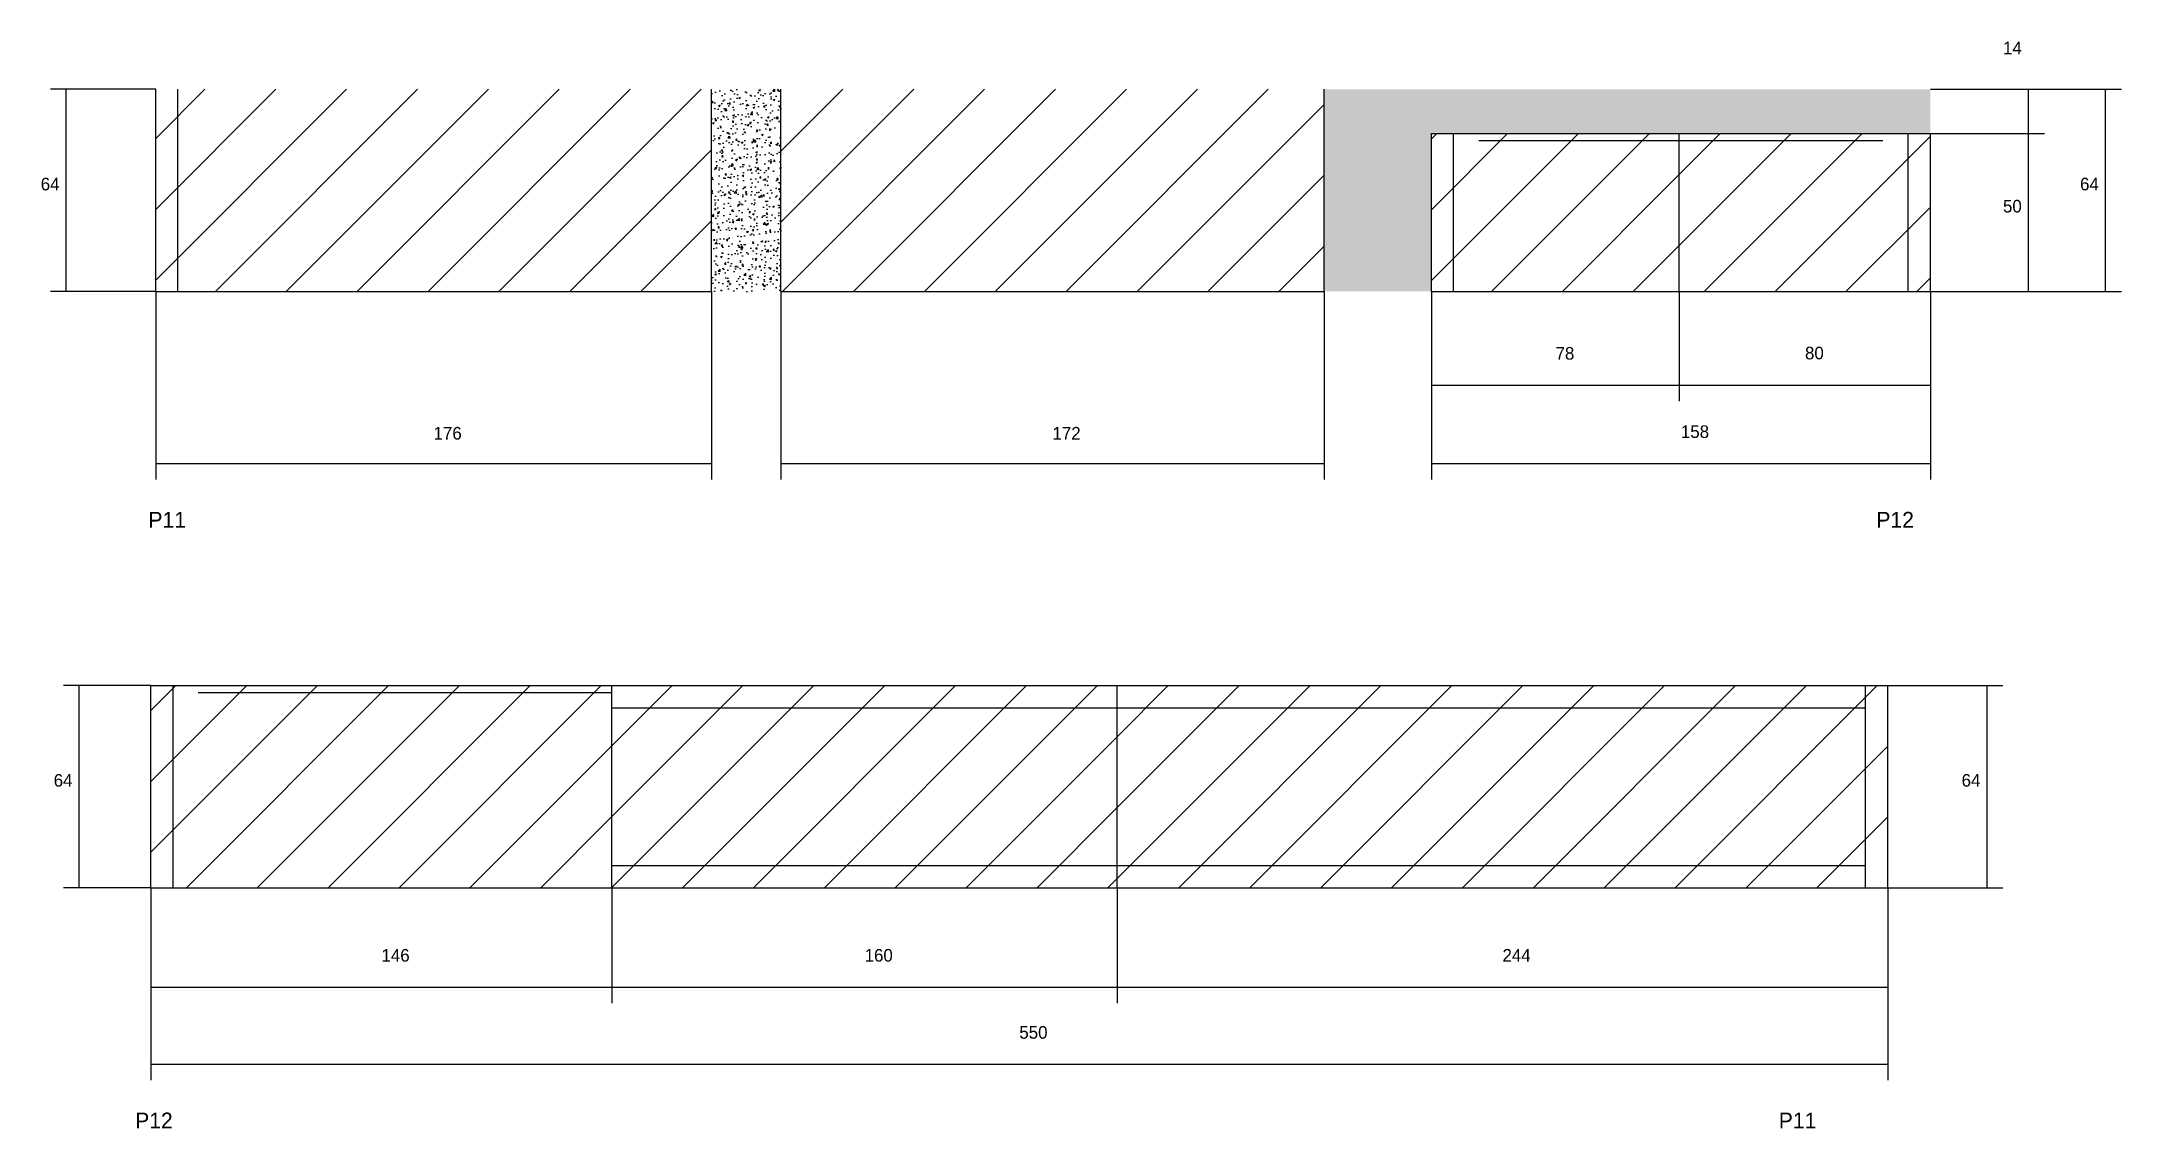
# Model space of a CAD drawing. Header units: metres. Extents: x -2848 to 21926, y -45195 to 1016.
# Drawn here: x 347 to 1005, y -26647 to -26303 of the extents above; entities that cross this region are included whole.
import ezdxf

# ---------------------------------------------------------------- set-up
doc = ezdxf.new("R2010")
doc.units = ezdxf.units.M
for name, color, linetype in [('COTA', 4, 'Continuous'), ('Hachura', 253, 'Continuous'), ('NOMENCLATURA', 7, 'Continuous'), ('Painéis', 200, 'Continuous'), ('SARR_2.2x7', 40, 'Continuous')]:
    doc.layers.add(name, color=color, linetype=linetype)

msp = doc.modelspace()

# ---------------------------------------------------------------- texts
at = {"layer": 'COTA'}
for s, p in [('14', (967.9, -26306.7)), ('64', (346.5, -26349.8)), ('64', (992.3, -26349.8)), ('50', (967.9, -26356.8)), ('78', (826.2, -26403.4)), ('80', (905.2, -26403.3)), ('158', (865.9, -26428.2)), ('176', (470.9, -26428.7)), ('172', (666.9, -26428.7)), ('64', (350.6, -26538.6)), ('64', (954.8, -26538.6)), ('146', (454.4, -26594)), ('160', (607.4, -26594)), ('244', (809.4, -26594)), ('550', (656.4, -26618.4))]:
    msp.add_text(s, height=4, dxfattribs=at).set_placement(p)
at = {"layer": 'NOMENCLATURA'}
for s, p in [('P11', (380.6, -26456.6)), ('P12', (927.8, -26456.6)), ('P12', (376.4, -26646.8)), ('P11', (896.9, -26646.8))]:
    msp.add_text(s, height=5, dxfattribs=at).set_placement(p)

# ---------------------------------------------------------------- hatches: boundary and pattern name
at = {"layer": 'COTA'}
h = msp.add_hatch(dxfattribs=at)
h.set_pattern_fill('AR-CONC', scale=0.03)
h.paths.add_polyline_path([(580.9, -26317.8), (558.9, -26317.8), (558.9, -26381.8), (580.9, -26381.8)])
h = msp.add_hatch(dxfattribs=at)
h.set_pattern_fill('AR-CONC', scale=0.03)
h.paths.add_polyline_path([(786.9, -26331.8), (944.9, -26331.8), (944.9, -26317.8), (752.9, -26317.8), (752.9, -26381.8), (786.9, -26381.8)])
at = {"layer": 'Hachura'}
h = msp.add_hatch(dxfattribs=at)
h.set_pattern_fill('ANSI31', scale=5)
h.paths.add_polyline_path([(558.9, -26317.8), (382.9, -26317.8), (382.9, -26381.8), (558.9, -26381.8)])
h = msp.add_hatch(dxfattribs=at)
h.set_pattern_fill('ANSI31', scale=5)
h.paths.add_polyline_path([(752.9, -26317.8), (580.9, -26317.8), (580.9, -26381.8), (752.9, -26381.8)])
h = msp.add_hatch(dxfattribs=at)
h.set_pattern_fill('ANSI31', scale=5)
h.paths.add_polyline_path([(865.4, -26381.8), (865.4, -26331.8), (786.9, -26331.8), (786.9, -26381.8)])
h = msp.add_hatch(dxfattribs=at)
h.set_pattern_fill('ANSI31', scale=5)
h.paths.add_polyline_path([(944.9, -26381.8), (944.9, -26331.8), (865.4, -26331.8), (865.4, -26381.8)])
h = msp.add_hatch(dxfattribs=at)
h.set_pattern_fill('ANSI31', scale=5)
h.paths.add_polyline_path([(527.4, -26570.6), (527.4, -26506.6), (381.4, -26506.6), (381.4, -26570.6)])
h = msp.add_hatch(dxfattribs=at)
h.set_pattern_fill('ANSI31', scale=5)
h.paths.add_polyline_path([(687.4, -26506.6), (527.4, -26506.6), (527.4, -26570.6), (687.4, -26570.6)])
h = msp.add_hatch(dxfattribs=at)
h.set_pattern_fill('ANSI31', scale=5)
h.paths.add_polyline_path([(931.4, -26506.6), (687.4, -26506.6), (687.4, -26570.6), (931.4, -26570.6)])

# ---------------------------------------------------------------- linework, layer by layer
at = {"layer": 'COTA'}
for p, q in [((382.9, -26317.8), (349.6, -26317.8)), ((354.6, -26381.8), (354.6, -26317.8)), ((944.9, -26317.8), (981, -26317.8)), ((944.9, -26317.8), (1005.4, -26317.8)), ((976, -26331.8), (976, -26317.8)), ((1000.4, -26381.8), (1000.4, -26317.8)), ((944.9, -26331.8), (981, -26331.8)), ((944.9, -26331.8), (981, -26331.8)), ((976, -26381.8), (976, -26331.8)), ((382.9, -26381.8), (349.6, -26381.8)), ((382.9, -26381.8), (382.9, -26441.3)), ((558.9, -26381.8), (558.9, -26441.3)), ((580.9, -26381.8), (580.9, -26441.3)), ((752.9, -26381.8), (752.9, -26441.3)), ((786.9, -26381.8), (786.9, -26416.5)), ((786.9, -26381.8), (786.9, -26441.3)), ((865.4, -26381.8), (865.4, -26416.5)), ((865.4, -26381.8), (865.4, -26416.5)), ((944.9, -26381.8), (944.9, -26416.5)), ((944.9, -26381.8), (944.9, -26441.3)), ((944.9, -26381.8), (981, -26381.8)), ((944.9, -26381.8), (1005.4, -26381.8)), ((786.9, -26411.5), (865.4, -26411.5)), ((865.4, -26411.5), (944.9, -26411.5)), ((382.9, -26436.3), (558.9, -26436.3)), ((580.9, -26436.3), (752.9, -26436.3)), ((786.9, -26436.3), (944.9, -26436.3)), ((381.4, -26506.6), (353.7, -26506.6)), ((358.7, -26570.6), (358.7, -26506.6)), ((931.4, -26506.6), (967.9, -26506.6)), ((962.9, -26570.6), (962.9, -26506.6)), ((381.4, -26570.6), (353.7, -26570.6)), ((381.4, -26570.6), (381.4, -26607.1)), ((381.4, -26570.6), (381.4, -26631.5)), ((527.4, -26570.6), (527.4, -26607.1)), ((527.4, -26570.6), (527.4, -26607.1)), ((687.4, -26570.6), (687.4, -26607.1)), ((687.4, -26570.6), (687.4, -26607.1)), ((931.4, -26570.6), (931.4, -26607.1)), ((931.4, -26570.6), (931.4, -26631.5)), ((931.4, -26570.6), (967.9, -26570.6)), ((381.4, -26602.1), (527.4, -26602.1)), ((527.4, -26602.1), (687.4, -26602.1)), ((687.4, -26602.1), (931.4, -26602.1)), ((381.4, -26626.5), (931.4, -26626.5))]:
    msp.add_line(p, q, dxfattribs=at)
at = {"layer": 'Painéis'}
for p, q in [((382.9, -26381.8), (382.9, -26317.8)), ((558.9, -26381.8), (558.9, -26317.8)), ((580.9, -26381.8), (580.9, -26317.8)), ((752.9, -26381.8), (752.9, -26317.8)), ((786.9, -26331.8), (944.9, -26331.8)), ((786.9, -26381.8), (786.9, -26331.8)), ((865.4, -26381.8), (865.4, -26331.8)), ((944.9, -26381.8), (944.9, -26331.8)), ((382.9, -26381.8), (558.9, -26381.8)), ((580.9, -26381.8), (752.9, -26381.8)), ((786.9, -26381.8), (944.9, -26381.8)), ((381.4, -26506.6), (687.4, -26506.6)), ((381.4, -26570.6), (381.4, -26506.6)), ((527.4, -26570.6), (527.4, -26506.6)), ((687.4, -26506.6), (931.4, -26506.6)), ((687.4, -26570.6), (687.4, -26506.6)), ((931.4, -26570.6), (931.4, -26506.6)), ((381.4, -26570.6), (527.4, -26570.6)), ((527.4, -26570.6), (687.4, -26570.6)), ((687.4, -26570.6), (931.4, -26570.6))]:
    msp.add_line(p, q, dxfattribs=at)
at = {"layer": 'SARR_2.2x7'}
for p, q in [((389.9, -26381.8), (389.9, -26317.8)), ((793.9, -26381.8), (793.9, -26331.8)), ((937.9, -26381.8), (937.9, -26331.8)), ((801.9, -26334), (865.4, -26334)), ((865.4, -26334), (929.9, -26334)), ((388.4, -26570.6), (388.4, -26506.6)), ((396.4, -26508.8), (527.4, -26508.8)), ((924.4, -26570.6), (924.4, -26506.6)), ((527.4, -26513.6), (687.4, -26513.6)), ((687.4, -26513.6), (924.4, -26513.6)), ((527.4, -26563.6), (687.4, -26563.6)), ((687.4, -26563.6), (924.4, -26563.6))]:
    msp.add_line(p, q, dxfattribs=at)

msp.set_redraw_order([(e.dxf.handle, doc.entitydb.next_handle()) for e in msp.query("TEXT MTEXT ATTDEF DIMENSION ARC_DIMENSION")])  # texts and dimensions are drawn at this point

doc.saveas('drawing.dxf')
